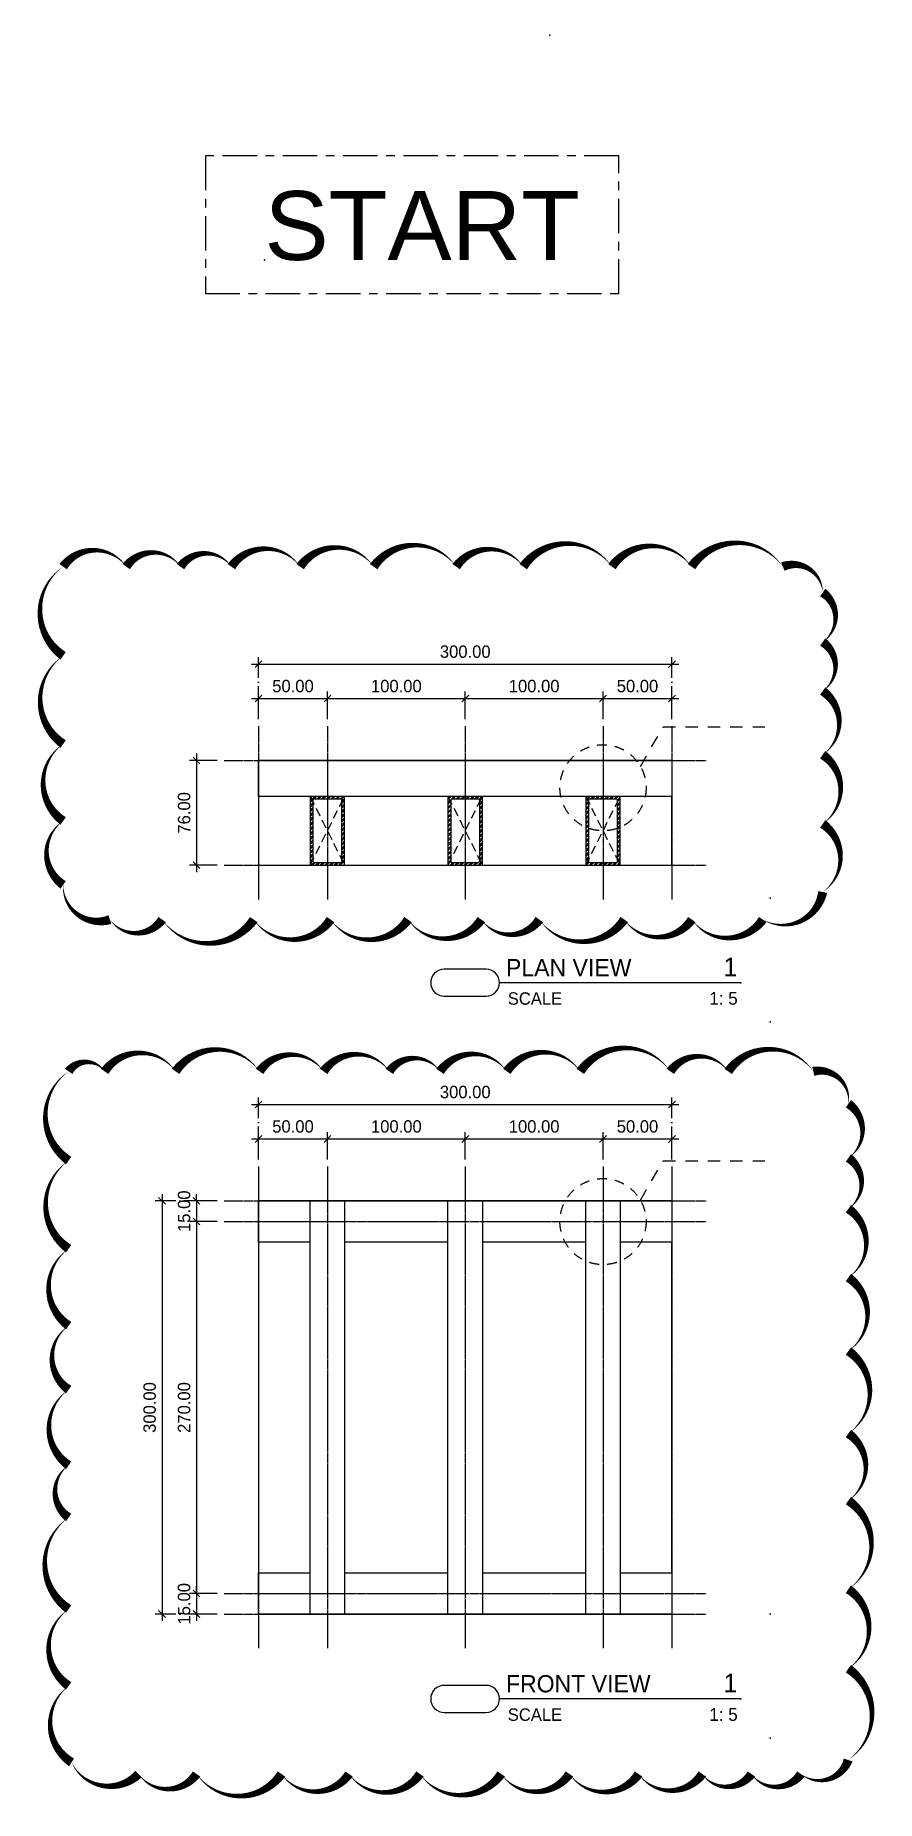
# Model space of a CAD drawing. Header units: millimetres. Extents: x -244126 to 368105, y -173968 to 259060.
# Drawn here: x 241877 to 247982, y 242211 to 255027 of the extents above; entities that cross this region are included whole.
import ezdxf
from ezdxf.enums import TextEntityAlignment as Align
from ezdxf.lldxf.tags import DXFTag

# ---------------------------------------------------------------- set-up
doc = ezdxf.new("R2010")
doc.units = ezdxf.units.MM
doc.header["$MEASUREMENT"] = 0
for name, pattern in [('005_GG_TA_LINE', [13.75, 5, -1.25, 1.25, -1.25, 5]), ('ACAD_ISO04W100', [30, 24, -3, 0, -3]), ('BORDER2', [22.225, 6.35, -3.175, 6.35, -3.175, 0, -3.175]), ('CENTER', [2, 1.25, -0.25, 0.25, -0.25]), ('HIDDEN', [9.525, 6.35, -3.175]), ('TA_GL_000.00010', [0.000275, 0.0001, -2.5e-05, 2.5e-05, -2.5e-05, 0.0001]), ('TA_HL_002.00', [13, 7.1, -5.9]), ('TA_HL_005.00000', [32.5, 17.75, -14.75])]:
    doc.linetypes.add(name, pattern=pattern)
for name, color, linetype in [('000 - D I M', 6, 'Continuous'), ('000 - GRID', 8, 'CENTER'), ('000 - H A T C H', 8, 'Continuous'), ('000 - H I D D E N', 7, 'Continuous'), ('000 - SYMBOL CON', 1, 'Continuous'), ('000 - T E X T', 4, 'Continuous'), ('000 - WIPEOUT', 250, 'Continuous'), ('001 - ASCESSORIES', 1, 'Continuous'), ('002 - STRUCTURAL STEEL', 4, 'Continuous'), ('A04_TUBE SERIES', 7, 'Continuous')]:
    doc.layers.add(name, color=color, linetype=linetype)
doc.styles.add('Cetury Gothic', font='GOTHIC.TTF')
doc.styles.add('CORDIA', font='cordia.shx')
doc.styles.add('MtXpl_BrowalliaUPC', font='BrowalliaUPC.ttf')
doc.styles.get("Standard").update_dxf_attribs({"font": 'arial.ttf'})
doc.styles.add('TA', font='Cordia New.ttf', dxfattribs={"height": 4.5})
tags = doc.linetypes.add('000-ADD-ATT', pattern='A,0.5,-0.3,["ADD-ATT",Standard,S=0.1,R=0,X=-0.2,Y=-0.05],-0.5', length=1.3).pattern_tags.tags
tags[6] = DXFTag(74, 10)
doc.dimstyles.new('DIM E-E', dxfattribs={"dimscale": 2, "dimtxt": 0.18, "dimasz": 0.1, "dimexe": 0.1, "dimexo": 0.1, "dimgap": 0.09, "dimtad": 1, "dimtoh": 1, "dimzin": 0, "dimdsep": 46, "dimtxsty": 'CORDIA', "dimblk": 'OBLIQUE', "dimcen": 0.1, "dimdle": 0.1, "dimclrd": 40, "dimclre": 140, "dimclrt": 3, "dimadec": 0, "dimazin": 0, "dimtfac": 1, "dimtix": 1, "dimtmove": 2, "dimatfit": 3, "dimfxl": 1, "dimtolj": 1, "dimtzin": 0, "dimarcsym": 0})
pattern_1 = [(45, (7e-15, 37.5), (-1.6838, 1.6838), []), (45, (1.1225, 37.5), (-1.6838, 1.6838), [])]

# ---------------------------------------------------------------- blocks, each defined once
blk = doc.blocks.new('*U4739')
at = {"color": 250}
blk.add_wipeout([(12.5, 0), (12.5, 50), (-12.5, 50), (-12.5, 0)], dxfattribs=at).dxf.layer = '000 - WIPEOUT'
at = {"layer": '000 - H I D D E N', "color": 8, "linetype": 'HIDDEN'}
for p, q in [((12.5, 0), (-12.5, 50)), ((12.5, 50), (-12.5, 0))]:
    blk.add_line(p, q, dxfattribs=at)
at = {"layer": '002 - STRUCTURAL STEEL', "color": 0}
blk.add_lwpolyline([(12.5, 0), (12.5, 50), (-12.5, 50), (-12.5, 0)], close=True, dxfattribs=at)
blk.add_lwpolyline([(10.5, 3), (10.5, 47, 0.414214), (9.5, 48), (-9.5, 48, 0.414214), (-10.5, 47), (-10.5, 3, 0.414214), (-9.5, 2), (9.5, 2, 0.414214)], format="xyb", close=True, dxfattribs=at)
at = {"layer": 'Defpoints', "color": 250}
blk.add_lwpolyline([(12.5, 0), (12.5, 50), (-12.5, 50), (-12.5, 0)], close=True, dxfattribs=at)
at = {"color": 250}
blk.add_wipeout([(12.5, 0), (12.5, 50), (-12.5, 50), (-12.5, 0)], dxfattribs=at).dxf.layer = '000 - WIPEOUT'
at = {"layer": '000 - H A T C H'}
h = blk.add_hatch(dxfattribs=at)
h.set_pattern_fill('ANSI32', color=256, scale=0.25)
h.set_pattern_definition(pattern_1)
h.paths.add_polyline_path([(12.5, 0), (12.5, 50), (-12.5, 50), (-12.5, 0)])
edge = h.paths.add_edge_path(flags=16)
edge.add_line((10.5, 3), (10.5, 47))
edge.add_arc((9.5, 47), 1, 360, 450)
edge.add_line((9.5, 48), (-9.5, 48))
edge.add_arc((-9.5, 47), 1, 90, 180)
edge.add_line((-10.5, 47), (-10.5, 3))
edge.add_arc((-9.5, 3), 1, 180, 270)
edge.add_line((-9.5, 2), (9.5, 2))
edge.add_arc((9.5, 3), 1, 270, 360)
at = {"layer": '000 - H I D D E N', "color": 8, "linetype": 'HIDDEN'}
for p, q in [((12.5, 0), (-12.5, 50)), ((12.5, 50), (-12.5, 0))]:
    blk.add_line(p, q, dxfattribs=at)
at = {"layer": '002 - STRUCTURAL STEEL', "color": 0}
blk.add_lwpolyline([(12.5, 0), (12.5, 50), (-12.5, 50), (-12.5, 0)], close=True, dxfattribs=at)
blk.add_lwpolyline([(10.5, 3), (10.5, 47, 0.414214), (9.5, 48), (-9.5, 48, 0.414214), (-10.5, 47), (-10.5, 3, 0.414214), (-9.5, 2), (9.5, 2, 0.414214)], format="xyb", close=True, dxfattribs=at)
at = {"layer": 'Defpoints', "color": 250}
blk.add_lwpolyline([(12.5, 0), (12.5, 50), (-12.5, 50), (-12.5, 0)], close=True, dxfattribs=at)
blk = doc.blocks.new('*U746')
at = {"color": 0}
blk.add_wipeout([(-150, 15), (150, 15), (150, -15), (-150, -15)], dxfattribs=at).dxf.layer = '000 - WIPEOUT'
at = {"layer": '002 - STRUCTURAL STEEL', "color": 0, "linetype": 'ByBlock'}
blk.add_lwpolyline([(-150, 15), (150, 15), (150, -15), (-150, -15)], close=True, dxfattribs=at)
blk = doc.blocks.new('*U970')
at = {"color": 0}
blk.add_wipeout([(-12.5, 300), (12.5, 300), (12.5, 0), (-12.5, 0)], dxfattribs=at).dxf.layer = '000 - WIPEOUT'
at = {"layer": '002 - STRUCTURAL STEEL', "color": 0, "linetype": 'ByBlock'}
blk.add_lwpolyline([(-12.5, 300), (12.5, 300), (12.5, 0), (-12.5, 0)], close=True, dxfattribs=at)
blk = doc.blocks.new('_Oblique')
at = {"color": 0, "linetype": 'ByBlock', "lineweight": -2}
blk.add_line((-0.5, -0.5), (0.5, 0.5), dxfattribs=at)
blk = doc.blocks.new('*D4727')
at = {"layer": '000 - D I M', "color": 40, "lineweight": -2, "transparency": 16777216}
blk.add_line((283935.7, 141323.9), (283995.7, 141323.9), dxfattribs=at)
at = {"layer": '000 - D I M', "color": 140, "linetype": 'ACAD_ISO04W100', "lineweight": -2, "transparency": 16777216}
for p, q in [((283940.7, 141308.9), (283940.7, 141328.9)), ((283990.7, 141308.9), (283990.7, 141328.9))]:
    blk.add_line(p, q, dxfattribs=at)
at = {"layer": 'Defpoints', "color": 0, "transparency": 16777216}
for p in [(283990.7, 141323.9), (283940.7, 141303.9), (283990.7, 141303.9)]:
    blk.add_point(p, dxfattribs=at)
at = {"layer": '000 - D I M', "color": 40, "lineweight": -2, "transparency": 16777216, "xscale": 5, "yscale": 5, "zscale": 5, "rotation": 180}
blk.add_blockref('_Oblique', (283940.7, 141323.9), dxfattribs=at)
at = {"layer": '000 - D I M', "color": 40, "lineweight": -2, "transparency": 16777216, "xscale": 5, "yscale": 5, "zscale": 5}
blk.add_blockref('_Oblique', (283990.7, 141323.9), dxfattribs=at)
at = {"layer": '000 - D I M', "color": 3, "transparency": 16777216, "insert": (283965.7, 141332.9), "char_height": 9, "attachment_point": 5, "style": 'CORDIA'}
blk.add_mtext('\\A1;50.00', dxfattribs=at)
blk = doc.blocks.new('*D4728')
at = {"layer": '000 - D I M', "color": 40, "lineweight": -2, "transparency": 16777216}
blk.add_line((283985.7, 141323.9), (284095.7, 141323.9), dxfattribs=at)
at = {"layer": '000 - D I M', "color": 140, "linetype": 'ACAD_ISO04W100', "lineweight": -2, "transparency": 16777216}
for p, q in [((283990.7, 141308.9), (283990.7, 141328.9)), ((284090.7, 141308.9), (284090.7, 141328.9))]:
    blk.add_line(p, q, dxfattribs=at)
at = {"layer": 'Defpoints', "color": 0, "transparency": 16777216}
for p in [(284090.7, 141323.9), (283990.7, 141303.9), (284090.7, 141303.9)]:
    blk.add_point(p, dxfattribs=at)
at = {"layer": '000 - D I M', "color": 40, "lineweight": -2, "transparency": 16777216, "xscale": 5, "yscale": 5, "zscale": 5, "rotation": 180}
blk.add_blockref('_Oblique', (283990.7, 141323.9), dxfattribs=at)
at = {"layer": '000 - D I M', "color": 40, "lineweight": -2, "transparency": 16777216, "xscale": 5, "yscale": 5, "zscale": 5}
blk.add_blockref('_Oblique', (284090.7, 141323.9), dxfattribs=at)
at = {"layer": '000 - D I M', "color": 3, "transparency": 16777216, "insert": (284040.7, 141332.9), "char_height": 9, "attachment_point": 5, "style": 'CORDIA'}
blk.add_mtext('\\A1;100.00', dxfattribs=at)
blk = doc.blocks.new('*D4729')
at = {"layer": '000 - D I M', "color": 40, "lineweight": -2, "transparency": 16777216}
blk.add_line((284085.7, 141323.9), (284195.7, 141323.9), dxfattribs=at)
at = {"layer": '000 - D I M', "color": 140, "linetype": 'ACAD_ISO04W100', "lineweight": -2, "transparency": 16777216}
for p, q in [((284090.7, 141308.9), (284090.7, 141328.9)), ((284190.7, 141308.9), (284190.7, 141328.9))]:
    blk.add_line(p, q, dxfattribs=at)
at = {"layer": 'Defpoints', "color": 0, "transparency": 16777216}
for p in [(284190.7, 141323.9), (284090.7, 141303.9), (284190.7, 141303.9)]:
    blk.add_point(p, dxfattribs=at)
at = {"layer": '000 - D I M', "color": 40, "lineweight": -2, "transparency": 16777216, "xscale": 5, "yscale": 5, "zscale": 5, "rotation": 180}
blk.add_blockref('_Oblique', (284090.7, 141323.9), dxfattribs=at)
at = {"layer": '000 - D I M', "color": 40, "lineweight": -2, "transparency": 16777216, "xscale": 5, "yscale": 5, "zscale": 5}
blk.add_blockref('_Oblique', (284190.7, 141323.9), dxfattribs=at)
at = {"layer": '000 - D I M', "color": 3, "transparency": 16777216, "insert": (284140.7, 141332.9), "char_height": 9, "attachment_point": 5, "style": 'CORDIA'}
blk.add_mtext('\\A1;100.00', dxfattribs=at)
blk = doc.blocks.new('*D4730')
at = {"layer": '000 - D I M', "color": 40, "lineweight": -2, "transparency": 16777216}
blk.add_line((284185.7, 141323.9), (284245.7, 141323.9), dxfattribs=at)
at = {"layer": '000 - D I M', "color": 140, "linetype": 'ACAD_ISO04W100', "lineweight": -2, "transparency": 16777216}
for p, q in [((284190.7, 141308.9), (284190.7, 141328.9)), ((284240.7, 141308.9), (284240.7, 141328.9))]:
    blk.add_line(p, q, dxfattribs=at)
at = {"layer": 'Defpoints', "color": 0, "transparency": 16777216}
for p in [(284240.7, 141323.9), (284190.7, 141303.9), (284240.7, 141303.9)]:
    blk.add_point(p, dxfattribs=at)
at = {"layer": '000 - D I M', "color": 40, "lineweight": -2, "transparency": 16777216, "xscale": 5, "yscale": 5, "zscale": 5, "rotation": 180}
blk.add_blockref('_Oblique', (284190.7, 141323.9), dxfattribs=at)
at = {"layer": '000 - D I M', "color": 40, "lineweight": -2, "transparency": 16777216, "xscale": 5, "yscale": 5, "zscale": 5}
blk.add_blockref('_Oblique', (284240.7, 141323.9), dxfattribs=at)
at = {"layer": '000 - D I M', "color": 3, "transparency": 16777216, "insert": (284215.7, 141332.9), "char_height": 9, "attachment_point": 5, "style": 'CORDIA'}
blk.add_mtext('\\A1;50.00', dxfattribs=at)
blk = doc.blocks.new('*D4731')
at = {"layer": '000 - D I M', "color": 140, "linetype": 'ACAD_ISO04W100', "lineweight": -2, "transparency": 16777216}
for p, q in [((283910.7, 141278.9), (283890.7, 141278.9)), ((283910.7, 141263.9), (283890.7, 141263.9))]:
    blk.add_line(p, q, dxfattribs=at)
at = {"layer": '000 - D I M', "color": 40, "lineweight": -2, "transparency": 16777216}
for p, q in [((283895.7, 141278.9), (283895.7, 141283.9)), ((283895.7, 141278.9), (283895.7, 141263.9)), ((283895.7, 141263.9), (283895.7, 141258.9))]:
    blk.add_line(p, q, dxfattribs=at)
at = {"layer": 'Defpoints', "color": 0, "transparency": 16777216}
for p in [(283915.7, 141278.9), (283895.7, 141263.9), (283915.7, 141263.9)]:
    blk.add_point(p, dxfattribs=at)
at = {"layer": '000 - D I M', "color": 40, "lineweight": -2, "transparency": 16777216, "xscale": 5, "yscale": 5, "zscale": 5}
for p, rotation in [((283895.7, 141278.9), 270), ((283895.7, 141263.9), 90)]:
    blk.add_blockref('_Oblique', p, dxfattribs=dict(at, rotation=rotation))
at = {"layer": '000 - D I M', "color": 3, "transparency": 16777216, "insert": (283886.7, 141271.4), "char_height": 9, "attachment_point": 5, "rotation": 90, "style": 'CORDIA'}
blk.add_mtext('\\A1;15.00', dxfattribs=at)
blk = doc.blocks.new('*D4732')
at = {"layer": '000 - D I M', "color": 40, "lineweight": -2, "transparency": 16777216}
blk.add_line((283895.7, 141268.9), (283895.7, 140988.9), dxfattribs=at)
at = {"layer": '000 - D I M', "color": 140, "linetype": 'ACAD_ISO04W100', "lineweight": -2, "transparency": 16777216}
for p, q in [((283910.7, 141263.9), (283890.7, 141263.9)), ((283910.7, 140993.9), (283890.7, 140993.9))]:
    blk.add_line(p, q, dxfattribs=at)
at = {"layer": 'Defpoints', "color": 0, "transparency": 16777216}
for p in [(283915.7, 141263.9), (283895.7, 140993.9), (283915.7, 140993.9)]:
    blk.add_point(p, dxfattribs=at)
at = {"layer": '000 - D I M', "color": 40, "lineweight": -2, "transparency": 16777216, "xscale": 5, "yscale": 5, "zscale": 5}
for p, rotation in [((283895.7, 141263.9), 90), ((283895.7, 140993.9), 270)]:
    blk.add_blockref('_Oblique', p, dxfattribs=dict(at, rotation=rotation))
at = {"layer": '000 - D I M', "color": 3, "transparency": 16777216, "insert": (283886.7, 141128.9), "char_height": 9, "attachment_point": 5, "rotation": 90, "style": 'CORDIA'}
blk.add_mtext('\\A1;270.00', dxfattribs=at)
blk = doc.blocks.new('*D4733')
at = {"layer": '000 - D I M', "color": 40, "lineweight": -2, "transparency": 16777216}
for p, q in [((283895.7, 140993.9), (283895.7, 140998.9)), ((283895.7, 140993.9), (283895.7, 140978.9)), ((283895.7, 140978.9), (283895.7, 140973.9))]:
    blk.add_line(p, q, dxfattribs=at)
at = {"layer": '000 - D I M', "color": 140, "linetype": 'ACAD_ISO04W100', "lineweight": -2, "transparency": 16777216}
for p, q in [((283910.7, 140993.9), (283890.7, 140993.9)), ((283910.7, 140978.9), (283890.7, 140978.9))]:
    blk.add_line(p, q, dxfattribs=at)
at = {"layer": 'Defpoints', "color": 0, "transparency": 16777216}
for p in [(283915.7, 140993.9), (283895.7, 140978.9), (283915.7, 140978.9)]:
    blk.add_point(p, dxfattribs=at)
at = {"layer": '000 - D I M', "color": 40, "lineweight": -2, "transparency": 16777216, "xscale": 5, "yscale": 5, "zscale": 5}
for p, rotation in [((283895.7, 140993.9), 270), ((283895.7, 140978.9), 90)]:
    blk.add_blockref('_Oblique', p, dxfattribs=dict(at, rotation=rotation))
at = {"layer": '000 - D I M', "color": 3, "transparency": 16777216, "insert": (283886.7, 140986.4), "char_height": 9, "attachment_point": 5, "rotation": 90, "style": 'CORDIA'}
blk.add_mtext('\\A1;15.00', dxfattribs=at)
blk = doc.blocks.new('*D4734')
at = {"layer": '000 - D I M', "color": 40, "lineweight": -2, "transparency": 16777216}
blk.add_line((283935.7, 141348.9), (284245.7, 141348.9), dxfattribs=at)
at = {"layer": '000 - D I M', "color": 140, "linetype": 'ACAD_ISO04W100', "lineweight": -2, "transparency": 16777216}
for p, q in [((283940.7, 141308.9), (283940.7, 141353.9)), ((284240.7, 141308.9), (284240.7, 141353.9))]:
    blk.add_line(p, q, dxfattribs=at)
at = {"layer": 'Defpoints', "color": 0, "transparency": 16777216}
for p in [(284240.7, 141348.9), (283940.7, 141303.9), (284240.7, 141303.9)]:
    blk.add_point(p, dxfattribs=at)
at = {"layer": '000 - D I M', "color": 40, "lineweight": -2, "transparency": 16777216, "xscale": 5, "yscale": 5, "zscale": 5, "rotation": 180}
blk.add_blockref('_Oblique', (283940.7, 141348.9), dxfattribs=at)
at = {"layer": '000 - D I M', "color": 40, "lineweight": -2, "transparency": 16777216, "xscale": 5, "yscale": 5, "zscale": 5}
blk.add_blockref('_Oblique', (284240.7, 141348.9), dxfattribs=at)
at = {"layer": '000 - D I M', "color": 3, "transparency": 16777216, "insert": (284090.7, 141357.9), "char_height": 9, "attachment_point": 5, "style": 'CORDIA'}
blk.add_mtext('\\A1;300.00', dxfattribs=at)
blk = doc.blocks.new('*D4735')
at = {"layer": '000 - D I M', "color": 140, "linetype": 'ACAD_ISO04W100', "lineweight": -2, "transparency": 16777216}
for p, q in [((283910.7, 141278.9), (283865.7, 141278.9)), ((283910.7, 140978.9), (283865.7, 140978.9))]:
    blk.add_line(p, q, dxfattribs=at)
at = {"layer": '000 - D I M', "color": 40, "lineweight": -2, "transparency": 16777216}
blk.add_line((283870.7, 141283.9), (283870.7, 140973.9), dxfattribs=at)
at = {"layer": 'Defpoints', "color": 0, "transparency": 16777216}
for p in [(283915.7, 141278.9), (283870.7, 140978.9), (283915.7, 140978.9)]:
    blk.add_point(p, dxfattribs=at)
at = {"layer": '000 - D I M', "color": 40, "lineweight": -2, "transparency": 16777216, "xscale": 5, "yscale": 5, "zscale": 5}
for p, rotation in [((283870.7, 141278.9), 90), ((283870.7, 140978.9), 270)]:
    blk.add_blockref('_Oblique', p, dxfattribs=dict(at, rotation=rotation))
at = {"layer": '000 - D I M', "color": 3, "transparency": 16777216, "insert": (283861.7, 141128.9), "char_height": 9, "attachment_point": 5, "rotation": 90, "style": 'CORDIA'}
blk.add_mtext('\\A1;300.00', dxfattribs=at)
blk = doc.blocks.new('*U972')
at = {"color": 0}
blk.add_wipeout([(-150, 13), (150, 13), (150, -13), (-150, -13)], dxfattribs=at).dxf.layer = '000 - WIPEOUT'
at = {"layer": '002 - STRUCTURAL STEEL', "color": 0, "linetype": 'ByBlock'}
blk.add_lwpolyline([(-150, 13), (150, 13), (150, -13), (-150, -13)], close=True, dxfattribs=at)
blk = doc.blocks.new('*U4737')
at = {"color": 250}
blk.add_wipeout([(12.5, 0), (12.5, 50), (-12.5, 50), (-12.5, 0)], dxfattribs=at).dxf.layer = '000 - WIPEOUT'
at = {"layer": '000 - H I D D E N', "color": 8, "linetype": 'HIDDEN'}
for p, q in [((12.5, 0), (-12.5, 50)), ((12.5, 50), (-12.5, 0))]:
    blk.add_line(p, q, dxfattribs=at)
at = {"layer": '002 - STRUCTURAL STEEL', "color": 0}
blk.add_lwpolyline([(12.5, 0), (12.5, 50), (-12.5, 50), (-12.5, 0)], close=True, dxfattribs=at)
blk.add_lwpolyline([(10.5, 3), (10.5, 47, 0.414214), (9.5, 48), (-9.5, 48, 0.414214), (-10.5, 47), (-10.5, 3, 0.414214), (-9.5, 2), (9.5, 2, 0.414214)], format="xyb", close=True, dxfattribs=at)
at = {"layer": 'Defpoints', "color": 250}
blk.add_lwpolyline([(12.5, 0), (12.5, 50), (-12.5, 50), (-12.5, 0)], close=True, dxfattribs=at)
at = {"color": 250}
blk.add_wipeout([(12.5, 0), (12.5, 50), (-12.5, 50), (-12.5, 0)], dxfattribs=at).dxf.layer = '000 - WIPEOUT'
at = {"layer": '000 - H A T C H'}
h = blk.add_hatch(dxfattribs=at)
h.set_pattern_fill('ANSI32', color=256, scale=0.25)
h.set_pattern_definition(pattern_1)
h.paths.add_polyline_path([(12.5, 0), (12.5, 50), (-12.5, 50), (-12.5, 0)])
edge = h.paths.add_edge_path(flags=16)
edge.add_line((10.5, 3), (10.5, 47))
edge.add_arc((9.5, 47), 1, 360, 450)
edge.add_line((9.5, 48), (-9.5, 48))
edge.add_arc((-9.5, 47), 1, 90, 180)
edge.add_line((-10.5, 47), (-10.5, 3))
edge.add_arc((-9.5, 3), 1, 180, 270)
edge.add_line((-9.5, 2), (9.5, 2))
edge.add_arc((9.5, 3), 1, 270, 360)
at = {"layer": '000 - H I D D E N', "color": 8, "linetype": 'HIDDEN'}
for p, q in [((12.5, 0), (-12.5, 50)), ((12.5, 50), (-12.5, 0))]:
    blk.add_line(p, q, dxfattribs=at)
at = {"layer": '002 - STRUCTURAL STEEL', "color": 0}
blk.add_lwpolyline([(12.5, 0), (12.5, 50), (-12.5, 50), (-12.5, 0)], close=True, dxfattribs=at)
blk.add_lwpolyline([(10.5, 3), (10.5, 47, 0.414214), (9.5, 48), (-9.5, 48, 0.414214), (-10.5, 47), (-10.5, 3, 0.414214), (-9.5, 2), (9.5, 2, 0.414214)], format="xyb", close=True, dxfattribs=at)
at = {"layer": 'Defpoints', "color": 250}
blk.add_lwpolyline([(12.5, 0), (12.5, 50), (-12.5, 50), (-12.5, 0)], close=True, dxfattribs=at)
blk = doc.blocks.new('*U4738')
at = {"color": 250}
blk.add_wipeout([(12.5, 0), (12.5, 50), (-12.5, 50), (-12.5, 0)], dxfattribs=at).dxf.layer = '000 - WIPEOUT'
at = {"layer": '000 - H I D D E N', "color": 8, "linetype": 'HIDDEN'}
for p, q in [((12.5, 0), (-12.5, 50)), ((12.5, 50), (-12.5, 0))]:
    blk.add_line(p, q, dxfattribs=at)
at = {"layer": '002 - STRUCTURAL STEEL', "color": 0}
blk.add_lwpolyline([(12.5, 0), (12.5, 50), (-12.5, 50), (-12.5, 0)], close=True, dxfattribs=at)
blk.add_lwpolyline([(10.5, 3), (10.5, 47, 0.414214), (9.5, 48), (-9.5, 48, 0.414214), (-10.5, 47), (-10.5, 3, 0.414214), (-9.5, 2), (9.5, 2, 0.414214)], format="xyb", close=True, dxfattribs=at)
at = {"layer": 'Defpoints', "color": 250}
blk.add_lwpolyline([(12.5, 0), (12.5, 50), (-12.5, 50), (-12.5, 0)], close=True, dxfattribs=at)
at = {"color": 250}
blk.add_wipeout([(12.5, 0), (12.5, 50), (-12.5, 50), (-12.5, 0)], dxfattribs=at).dxf.layer = '000 - WIPEOUT'
at = {"layer": '000 - H A T C H'}
h = blk.add_hatch(dxfattribs=at)
h.set_pattern_fill('ANSI32', color=256, scale=0.25)
h.set_pattern_definition(pattern_1)
h.paths.add_polyline_path([(12.5, 0), (12.5, 50), (-12.5, 50), (-12.5, 0)])
edge = h.paths.add_edge_path(flags=16)
edge.add_line((10.5, 3), (10.5, 47))
edge.add_arc((9.5, 47), 1, 360, 450)
edge.add_line((9.5, 48), (-9.5, 48))
edge.add_arc((-9.5, 47), 1, 90, 180)
edge.add_line((-10.5, 47), (-10.5, 3))
edge.add_arc((-9.5, 3), 1, 180, 270)
edge.add_line((-9.5, 2), (9.5, 2))
edge.add_arc((9.5, 3), 1, 270, 360)
at = {"layer": '000 - H I D D E N', "color": 8, "linetype": 'HIDDEN'}
for p, q in [((12.5, 0), (-12.5, 50)), ((12.5, 50), (-12.5, 0))]:
    blk.add_line(p, q, dxfattribs=at)
at = {"layer": '002 - STRUCTURAL STEEL', "color": 0}
blk.add_lwpolyline([(12.5, 0), (12.5, 50), (-12.5, 50), (-12.5, 0)], close=True, dxfattribs=at)
blk.add_lwpolyline([(10.5, 3), (10.5, 47, 0.414214), (9.5, 48), (-9.5, 48, 0.414214), (-10.5, 47), (-10.5, 3, 0.414214), (-9.5, 2), (9.5, 2, 0.414214)], format="xyb", close=True, dxfattribs=at)
at = {"layer": 'Defpoints', "color": 250}
blk.add_lwpolyline([(12.5, 0), (12.5, 50), (-12.5, 50), (-12.5, 0)], close=True, dxfattribs=at)
blk = doc.blocks.new('*D4721')
at = {"layer": '000 - D I M', "color": 40, "lineweight": -2, "transparency": 16777216}
blk.add_line((283935.7, 141643.6), (283995.7, 141643.6), dxfattribs=at)
at = {"layer": '000 - D I M', "color": 140, "linetype": 'ACAD_ISO04W100', "lineweight": -2, "transparency": 16777216}
for p, q in [((283940.7, 141628.6), (283940.7, 141648.6)), ((283990.7, 141628.6), (283990.7, 141648.6))]:
    blk.add_line(p, q, dxfattribs=at)
at = {"layer": 'Defpoints', "color": 0, "transparency": 16777216}
for p in [(283990.7, 141643.6), (283940.7, 141623.6), (283990.7, 141623.6)]:
    blk.add_point(p, dxfattribs=at)
at = {"layer": '000 - D I M', "color": 40, "lineweight": -2, "transparency": 16777216, "xscale": 5, "yscale": 5, "zscale": 5, "rotation": 180}
blk.add_blockref('_Oblique', (283940.7, 141643.6), dxfattribs=at)
at = {"layer": '000 - D I M', "color": 40, "lineweight": -2, "transparency": 16777216, "xscale": 5, "yscale": 5, "zscale": 5}
blk.add_blockref('_Oblique', (283990.7, 141643.6), dxfattribs=at)
at = {"layer": '000 - D I M', "color": 3, "transparency": 16777216, "insert": (283965.7, 141652.6), "char_height": 9, "attachment_point": 5, "style": 'CORDIA'}
blk.add_mtext('\\A1;50.00', dxfattribs=at)
blk = doc.blocks.new('*D4722')
at = {"layer": '000 - D I M', "color": 40, "lineweight": -2, "transparency": 16777216}
blk.add_line((283985.7, 141643.6), (284095.7, 141643.6), dxfattribs=at)
at = {"layer": '000 - D I M', "color": 140, "linetype": 'ACAD_ISO04W100', "lineweight": -2, "transparency": 16777216}
for p, q in [((283990.7, 141628.6), (283990.7, 141648.6)), ((284090.7, 141628.6), (284090.7, 141648.6))]:
    blk.add_line(p, q, dxfattribs=at)
at = {"layer": 'Defpoints', "color": 0, "transparency": 16777216}
for p in [(284090.7, 141643.6), (283990.7, 141623.6), (284090.7, 141623.6)]:
    blk.add_point(p, dxfattribs=at)
at = {"layer": '000 - D I M', "color": 40, "lineweight": -2, "transparency": 16777216, "xscale": 5, "yscale": 5, "zscale": 5, "rotation": 180}
blk.add_blockref('_Oblique', (283990.7, 141643.6), dxfattribs=at)
at = {"layer": '000 - D I M', "color": 40, "lineweight": -2, "transparency": 16777216, "xscale": 5, "yscale": 5, "zscale": 5}
blk.add_blockref('_Oblique', (284090.7, 141643.6), dxfattribs=at)
at = {"layer": '000 - D I M', "color": 3, "transparency": 16777216, "insert": (284040.7, 141652.6), "char_height": 9, "attachment_point": 5, "style": 'CORDIA'}
blk.add_mtext('\\A1;100.00', dxfattribs=at)
blk = doc.blocks.new('*D4723')
at = {"layer": '000 - D I M', "color": 40, "lineweight": -2, "transparency": 16777216}
blk.add_line((284085.7, 141643.6), (284195.7, 141643.6), dxfattribs=at)
at = {"layer": '000 - D I M', "color": 140, "linetype": 'ACAD_ISO04W100', "lineweight": -2, "transparency": 16777216}
for p, q in [((284090.7, 141628.6), (284090.7, 141648.6)), ((284190.7, 141628.6), (284190.7, 141648.6))]:
    blk.add_line(p, q, dxfattribs=at)
at = {"layer": 'Defpoints', "color": 0, "transparency": 16777216}
for p in [(284190.7, 141643.6), (284090.7, 141623.6), (284190.7, 141623.6)]:
    blk.add_point(p, dxfattribs=at)
at = {"layer": '000 - D I M', "color": 40, "lineweight": -2, "transparency": 16777216, "xscale": 5, "yscale": 5, "zscale": 5, "rotation": 180}
blk.add_blockref('_Oblique', (284090.7, 141643.6), dxfattribs=at)
at = {"layer": '000 - D I M', "color": 40, "lineweight": -2, "transparency": 16777216, "xscale": 5, "yscale": 5, "zscale": 5}
blk.add_blockref('_Oblique', (284190.7, 141643.6), dxfattribs=at)
at = {"layer": '000 - D I M', "color": 3, "transparency": 16777216, "insert": (284140.7, 141652.6), "char_height": 9, "attachment_point": 5, "style": 'CORDIA'}
blk.add_mtext('\\A1;100.00', dxfattribs=at)
blk = doc.blocks.new('*D4724')
at = {"layer": '000 - D I M', "color": 40, "lineweight": -2, "transparency": 16777216}
blk.add_line((284185.7, 141643.6), (284245.7, 141643.6), dxfattribs=at)
at = {"layer": '000 - D I M', "color": 140, "linetype": 'ACAD_ISO04W100', "lineweight": -2, "transparency": 16777216}
for p, q in [((284190.7, 141628.6), (284190.7, 141648.6)), ((284240.7, 141628.6), (284240.7, 141648.6))]:
    blk.add_line(p, q, dxfattribs=at)
at = {"layer": 'Defpoints', "color": 0, "transparency": 16777216}
for p in [(284240.7, 141643.6), (284190.7, 141623.6), (284240.7, 141623.6)]:
    blk.add_point(p, dxfattribs=at)
at = {"layer": '000 - D I M', "color": 40, "lineweight": -2, "transparency": 16777216, "xscale": 5, "yscale": 5, "zscale": 5, "rotation": 180}
blk.add_blockref('_Oblique', (284190.7, 141643.6), dxfattribs=at)
at = {"layer": '000 - D I M', "color": 40, "lineweight": -2, "transparency": 16777216, "xscale": 5, "yscale": 5, "zscale": 5}
blk.add_blockref('_Oblique', (284240.7, 141643.6), dxfattribs=at)
at = {"layer": '000 - D I M', "color": 3, "transparency": 16777216, "insert": (284215.7, 141652.6), "char_height": 9, "attachment_point": 5, "style": 'CORDIA'}
blk.add_mtext('\\A1;50.00', dxfattribs=at)
blk = doc.blocks.new('*D4725')
at = {"layer": '000 - D I M', "color": 40, "lineweight": -2, "transparency": 16777216}
blk.add_line((283895.7, 141603.6), (283895.7, 141517.6), dxfattribs=at)
at = {"layer": '000 - D I M', "color": 140, "linetype": 'ACAD_ISO04W100', "lineweight": -2, "transparency": 16777216}
for p, q in [((283910.7, 141598.6), (283890.7, 141598.6)), ((283910.7, 141522.6), (283890.7, 141522.6))]:
    blk.add_line(p, q, dxfattribs=at)
at = {"layer": 'Defpoints', "color": 0, "transparency": 16777216}
for p in [(283915.7, 141598.6), (283895.7, 141522.6), (283915.7, 141522.6)]:
    blk.add_point(p, dxfattribs=at)
at = {"layer": '000 - D I M', "color": 40, "lineweight": -2, "transparency": 16777216, "xscale": 5, "yscale": 5, "zscale": 5}
for p, rotation in [((283895.7, 141598.6), 90), ((283895.7, 141522.6), 270)]:
    blk.add_blockref('_Oblique', p, dxfattribs=dict(at, rotation=rotation))
at = {"layer": '000 - D I M', "color": 3, "transparency": 16777216, "insert": (283886.7, 141560.6), "char_height": 9, "attachment_point": 5, "rotation": 90, "style": 'CORDIA'}
blk.add_mtext('\\A1;76.00', dxfattribs=at)
blk = doc.blocks.new('*D4726')
at = {"layer": '000 - D I M', "color": 40, "lineweight": -2, "transparency": 16777216}
blk.add_line((283935.7, 141668.6), (284245.7, 141668.6), dxfattribs=at)
at = {"layer": '000 - D I M', "color": 140, "linetype": 'ACAD_ISO04W100', "lineweight": -2, "transparency": 16777216}
for p, q in [((283940.7, 141628.6), (283940.7, 141673.6)), ((284240.7, 141628.6), (284240.7, 141673.6))]:
    blk.add_line(p, q, dxfattribs=at)
at = {"layer": 'Defpoints', "color": 0, "transparency": 16777216}
for p in [(284240.7, 141668.6), (283940.7, 141623.6), (284240.7, 141623.6)]:
    blk.add_point(p, dxfattribs=at)
at = {"layer": '000 - D I M', "color": 40, "lineweight": -2, "transparency": 16777216, "xscale": 5, "yscale": 5, "zscale": 5, "rotation": 180}
blk.add_blockref('_Oblique', (283940.7, 141668.6), dxfattribs=at)
at = {"layer": '000 - D I M', "color": 40, "lineweight": -2, "transparency": 16777216, "xscale": 5, "yscale": 5, "zscale": 5}
blk.add_blockref('_Oblique', (284240.7, 141668.6), dxfattribs=at)
at = {"layer": '000 - D I M', "color": 3, "transparency": 16777216, "insert": (284090.7, 141677.6), "char_height": 9, "attachment_point": 5, "style": 'CORDIA'}
blk.add_mtext('\\A1;300.00', dxfattribs=at)
blk = doc.blocks.new('*U864')
at = {"color": 4}
blk.add_line((-4.26, 5.7), (-39.26, 5.7), dxfattribs=at)
at = {"linetype": 'TA_GL_000.00010'}
blk.add_point((0, 18), dxfattribs=at)
for p in [(-4.26, 5.7), (0, 0)]:
    blk.add_point(p)
at = {"layer": '000 - SYMBOL CON', "color": 0, "linetype": 'ByBlock'}
blk.add_lwpolyline([(-47.3, 7.66, 0.414214), (-49.26, 5.7, 0.414214), (-47.3, 3.74), (-41.22, 3.74, 0.414214), (-39.26, 5.7, 0.414214), (-41.22, 7.66)], format="xyb", close=True, dxfattribs=at)
at = {"color": 4, "linetype": 'BORDER2', "style": 'Cetury Gothic'}
blk.add_text('SCALE', height=1.8, dxfattribs=at).set_placement((-38.07, 2.51))
at = {"color": 0, "style": 'TA'}
for tag, p in [('HEADING2', (-38.33, 10.65)), ('HEADING', (-38.33, 6.65))]:
    blk.add_attdef(tag, p, '', height=2.5, dxfattribs=at)
for tag, height, p in [('LO', 2.7, (-4.76, 6.65)), ('SC', 1.85, (-4.7, 2.51))]:
    blk.add_attdef(tag, text='', height=height, dxfattribs=at).set_placement(p, align=Align.RIGHT)
at = {"layer": '000 - T E X T', "color": 0, "style": 'MtXpl_BrowalliaUPC'}
blk.add_attdef('NO.CODE', text='', height=2, dxfattribs=at).set_placement((-44.26, 5.7), align=Align.MIDDLE_CENTER)
blk = doc.blocks.new('*U548')
at = {"color": 3}
blk.add_point((0, -300), dxfattribs=at)
at = {"layer": '000 - GRID', "color": 0, "linetype": 'ByBlock'}
blk.add_line((0, 25), (0, -325), dxfattribs=at)
at = {"layer": '000 - GRID', "color": 0}
blk.add_point((0, 0), dxfattribs=at)
at = {"style": 'TA', "flags": 1}
blk.add_attdef('LOCATION', (6, 6), '', height=4.5, dxfattribs=at)
blk = doc.blocks.new('*U971')
at = {"color": 3}
blk.add_point((0, -76), dxfattribs=at)
at = {"layer": '000 - GRID', "color": 0, "linetype": 'ByBlock'}
blk.add_line((0, 25), (0, -101), dxfattribs=at)
at = {"layer": '000 - GRID', "color": 0}
blk.add_point((0, 0), dxfattribs=at)
at = {"style": 'TA', "flags": 1}
blk.add_attdef('LOCATION', (6, 6), '', height=4.5, dxfattribs=at)
blk = doc.blocks.new('*U4701')
at = {"color": 0, "linetype": '005_GG_TA_LINE'}
blk.add_lwpolyline([(0, 0), (60, 0), (60, 20), (0, 20)], close=True, dxfattribs=at)
for p in [(50, 37.5), (8.58, 4.88)]:
    blk.add_point(p, dxfattribs=at)
blk.add_attdef('NAMEBLK', (8.58, 4.88), '', height=10, dxfattribs=at)
blk = doc.blocks.new('A$C3e381c7a')
at = {"layer": 'A04_TUBE SERIES', "color": 3}
blk.add_lwpolyline([(87.887, 100.602), (387.887, 100.602), (387.887, 400.602), (87.887, 400.602)], close=True, dxfattribs=at)
at = {"layer": '000 - T E X T', "xscale": 5, "yscale": 5, "zscale": 5}
blk.add_blockref('*U864', (459.127, 530.521), dxfattribs=at).add_auto_attribs({'HEADING': 'PLAN VIEW', 'LO': '1', 'SC': '1: 5'})
at = {"layer": 'A04_TUBE SERIES', "color": 3, "rotation": 180}
blk.add_blockref('*U4739', (337.887, 694.303), dxfattribs=at)
at = {"layer": '000 - D I M', "color": 3}
for base, p1, p2, picture, middle in [((387.887, 790.303), (87.887, 745.303), (387.887, 745.303), '*D4726', (237.887, 799.303)), ((137.887, 765.303), (87.887, 745.303), (137.887, 745.303), '*D4721', (112.887, 774.303)), ((237.887, 765.303), (137.887, 745.303), (237.887, 745.303), '*D4722', (187.887, 774.303)), ((337.887, 765.303), (237.887, 745.303), (337.887, 745.303), '*D4723', (287.887, 774.303)), ((387.887, 765.303), (337.887, 745.303), (387.887, 745.303), '*D4724', (362.887, 774.303)), ((387.887, 470.602), (87.887, 425.602), (387.887, 425.602), '*D4734', (237.887, 479.602)), ((137.887, 445.602), (87.887, 425.602), (137.887, 425.602), '*D4727', (112.887, 454.602)), ((237.887, 445.602), (137.887, 425.602), (237.887, 425.602), '*D4728', (187.887, 454.602)), ((337.887, 445.602), (237.887, 425.602), (337.887, 425.602), '*D4729', (287.887, 454.602)), ((387.887, 445.602), (337.887, 425.602), (387.887, 425.602), '*D4730', (362.887, 454.602))]:
    dim = blk.add_linear_dim(base=base, p1=p1, p2=p2, dimstyle='DIM E-E', override={"dimscale": 50}, dxfattribs=at)
    dim.commit()
    dim.dimension.update_dxf_attribs({"geometry": picture, "text_midpoint": middle, "insert": (-283852.78, -140878.26)})
for base, p1, p2, picture, middle in [((42.887, 644.303), (62.887, 720.303), (62.887, 644.303), '*D4725', (33.887, 682.303)), ((17.887, 100.602), (62.887, 400.602), (62.887, 100.602), '*D4735', (8.887, 250.602)), ((42.887, 385.602), (62.887, 400.602), (62.887, 385.602), '*D4731', (33.887, 393.102)), ((42.887, 115.602), (62.887, 385.602), (62.887, 115.602), '*D4732', (33.887, 250.602)), ((42.887, 100.602), (62.887, 115.602), (62.887, 100.602), '*D4733', (33.887, 108.102))]:
    dim = blk.add_linear_dim(base=base, p1=p1, p2=p2, angle=90, dimstyle='DIM E-E', override={"dimscale": 50}, dxfattribs=at)
    dim.commit()
    dim.dimension.update_dxf_attribs({"geometry": picture, "text_midpoint": middle, "insert": (-283852.78, -140878.26)})
at = {"layer": 'A04_TUBE SERIES', "color": 3}
blk.add_lwpolyline([(87.887, 644.303), (387.887, 644.303), (387.887, 720.303), (87.887, 720.303)], close=True, dxfattribs=at)
at = {"layer": '001 - ASCESSORIES', "color": 1}
for p in [(237.887, 385.602), (237.887, 115.602)]:
    blk.add_blockref('*U746', p, dxfattribs=at)
at = {"layer": '000 - SYMBOL CON', "color": 2, "linetype": 'TA_HL_005.00000', "ltscale": 0.5}
blk.add_lwpolyline([(365.004, 401.151), (381.511, 429.742), (457.585, 429.742)], dxfattribs=at)
at = {"layer": '000 - GRID'}
for p in [(87.887, 400.602), (387.887, 400.602)]:
    blk.add_blockref('*U548', p, dxfattribs=at)
at = {"layer": '001 - ASCESSORIES', "color": 1}
blk.add_blockref('*U972', (237.887, 707.303), dxfattribs=at)
at = {"layer": 'A04_TUBE SERIES', "color": 3}
for p in [(137.887, 100.602), (237.887, 100.602), (337.887, 100.602)]:
    blk.add_blockref('*U970', p, dxfattribs=at)
at = {"layer": '000 - SYMBOL CON', "color": 2, "linetype": 'TA_HL_005.00000', "ltscale": 0.5}
blk.add_lwpolyline([(365.004, 716.12), (381.511, 744.712), (457.585, 744.712)], dxfattribs=at)
at = {"layer": '000 - SYMBOL CON', "color": 2, "linetype": 'TA_HL_002.00'}
for centre in [(337.887, 700.572), (337.887, 385.602)]:
    blk.add_circle(centre, 31.259, dxfattribs=at)
at = {"layer": '000 - GRID'}
for name, p in [('*U971', (87.887, 720.303)), ('*U971', (337.887, 720.303)), ('*U971', (387.887, 720.303)), ('*U548', (137.887, 400.602)), ('*U548', (237.887, 400.602)), ('*U548', (337.887, 400.602))]:
    blk.add_blockref(name, p, dxfattribs=at)
at = {"layer": '000 - GRID', "rotation": 90}
for p in [(87.887, 720.303), (87.887, 400.602), (87.887, 385.602), (87.887, 115.602), (87.887, 100.602)]:
    blk.add_blockref('*U548', p, dxfattribs=at)
at = {"layer": '000 - T E X T', "xscale": 5, "yscale": 5, "zscale": 5}
blk.add_blockref('*U864', (459.127, 10.602), dxfattribs=at).add_auto_attribs({'HEADING': 'FRONT VIEW', 'LO': '1', 'SC': '1: 5'})
at = {"layer": 'A04_TUBE SERIES', "color": 3, "rotation": 180}
for name, p in [('*U4737', (137.887, 694.303)), ('*U4738', (237.887, 694.303))]:
    blk.add_blockref(name, p, dxfattribs=at)
at = {"layer": '000 - GRID'}
for p in [(137.887, 720.303), (237.887, 720.303)]:
    blk.add_blockref('*U971', p, dxfattribs=at)
at = {"layer": '000 - GRID', "rotation": 90}
blk.add_blockref('*U548', (87.887, 644.303), dxfattribs=at)

msp = doc.modelspace()

# ---------------------------------------------------------------- block references
at = {"color": 3, "linetype": '000-ADD-ATT', "ltscale": 300, "xscale": 10, "yscale": 10, "zscale": 10}
msp.add_blockref('A$C3e381c7a', (242617.13523, 242558.95526), dxfattribs=at)
at = {"layer": '001 - ASCESSORIES', "color": 3, "linetype": '005_GG_TA_LINE', "xscale": 50, "yscale": 50, "zscale": 50}
msp.add_blockref('*U4701', (243110.37948, 253152.49129), dxfattribs=at).add_auto_attribs({'NAMEBLK': 'START'})

# ---------------------------------------------------------------- next in the draw order: linework, layer by layer
at = {"color": 3, "linetype": '000-ADD-ATT'}
for points in [[(242078.40233, 251170.04432, 0, 66.66667, 0.52056705), (242078.40233, 250522.5331, 0, 66.66667, 0.52056705), (242078.40233, 249882.04114, 0, 66.66667, 0.52056705), (242078.40233, 249323.50156, 0, 66.66667, 0.52056705), (242078.40233, 248859.36589, 0, 66.66667, 0.52056705), (242417.88271, 248607.63573, 0, 66.66667, 0.52056705), (242796.83105, 248607.63573, 0, 66.66667, 0.52056705), (243461.7785, 248607.63573, 0, 66.66667, 0.52056705), (244019.55513, 248607.63573, 0, 66.66667, 0.52056705), (244581.21778, 248607.63573, 0, 66.66667, 0.52056705), (245113.19609, 248607.63573, 0, 66.66667, 0.52056705), (245534.18875, 248607.63573, 0, 66.66667, 0.52056705), (246150.38798, 248607.63573, 0, 66.66667, 0.52056705), (246640.91198, 248607.63573, 0, 66.66667, 0.52056705), (247155.2099, 248607.63573, 0, 66.66667, 0.52056705), (247590.41937, 248807.70758, 0, 66.66667, 0.52056705), (247590.41937, 249302.50418, 0, 66.66667, 0.52056705), (247590.41937, 249804.69642, 0, 66.66667, 0.52056705), (247590.41937, 250266.72631, 0, 66.66667, 0.52056705), (247590.41937, 250623.00956, 0, 66.66667, 0.52056705), (247590.41937, 250982.22259, 0, 66.66667, 0.52056705), (247300.77934, 251170.04432, 0, 66.66667, 0.52056705), (246637.49006, 251170.04432, 0, 66.66667, 0.52056705), (246060.4766, 251170.04432, 0, 66.66667, 0.52056705), (245416.87175, 251170.04432, 0, 66.66667, 0.52056705), (244930.38637, 251170.04432, 0, 66.66667, 0.52056705), (244331.77598, 251170.04432, 0, 66.66667, 0.52056705), (243798.04794, 251170.04432, 0, 66.66667, 0.52056705), (243299.00927, 251170.04432, 0, 66.66667, 0.52056705), (242929.93876, 251170.04432, 0, 66.66667, 0.52056705), (242536.14826, 251170.04432, 0, 66.66667, 0.52056705)], [(242118.24845, 247505.66788, 0, 66.66667, 0.52056705), (242118.24845, 246858.15666, 0, 66.66667, 0.52056705), (242118.24845, 246217.6647, 0, 66.66667, 0.52056705), (242118.24845, 245659.12512, 0, 66.66667, 0.52056705), (242118.24845, 245194.98945, 0, 66.66667, 0.52056705), (242118.24845, 244645.86991, 0, 66.66667, 0.52056705), (242118.24845, 244266.92158, 0, 66.66667, 0.52056705), (242118.24845, 243601.97412, 0, 66.66667, 0.52056705), (242118.24845, 243044.19749, 0, 66.66667, 0.52056705), (242139.16192, 242488.7849, 0, 66.66667, 0.52056705), (242625.63013, 242404.47885, 0, 66.66667, 0.52056705), (243046.6228, 242404.47885, 0, 66.66667, 0.52056705), (243662.82202, 242404.47885, 0, 66.66667, 0.52056705), (244153.34603, 242404.47885, 0, 66.66667, 0.52056705), (244667.64395, 242404.47885, 0, 66.66667, 0.52056705), (245257.47518, 242404.47885, 0, 66.66667, 0.52056705), (245752.27178, 242404.47885, 0, 66.66667, 0.52056705), (246254.46402, 242404.47885, 0, 66.66667, 0.52056705), (246716.49391, 242404.47885, 0, 66.66667, 0.52056705), (247072.77716, 242404.47885, 0, 66.66667, 0.52056705), (247431.99019, 242404.47885, 0, 66.66667, 0.52056705), (247775.06181, 242506.30794, 0, 66.66667, 0.52056705), (247776.7531, 243169.54738, 0, 66.66667, 0.52056705), (247776.7531, 243746.56084, 0, 66.66667, 0.52056705), (247776.7531, 244390.16568, 0, 66.66667, 0.52056705), (247776.7531, 244876.65107, 0, 66.66667, 0.52056705), (247776.7531, 245475.26146, 0, 66.66667, 0.52056705), (247776.7531, 246008.9895, 0, 66.66667, 0.52056705), (247776.7531, 246508.02817, 0, 66.66667, 0.52056705), (247776.7531, 246877.09867, 0, 66.66667, 0.52056705), (247776.7531, 247270.88917, 0, 66.66667, 0.52056705), (247522.18679, 247505.66788, 0, 66.66667, 0.52056705), (246904.5125, 247505.66788, 0, 66.66667, 0.52056705), (246484.40487, 247505.66788, 0, 66.66667, 0.52056705), (245831.08497, 247505.66788, 0, 66.66667, 0.52056705), (245297.78419, 247505.66788, 0, 66.66667, 0.52056705), (244813.29268, 247505.66788, 0, 66.66667, 0.52056705), (244445.58533, 247505.66788, 0, 66.66667, 0.52056705), (243968.71327, 247505.66788, 0, 66.66667, 0.52056705), (243503.45859, 247505.66788, 0, 66.66667, 0.52056705), (242894.43122, 247505.66788, 0, 66.66667, 0.52056705), (242379.56362, 247505.66788, 0, 66.66667, 0.52056705)]]:
    msp.add_lwpolyline(points, format="xyseb", close=True, dxfattribs=at)

doc.saveas('drawing.dxf')
